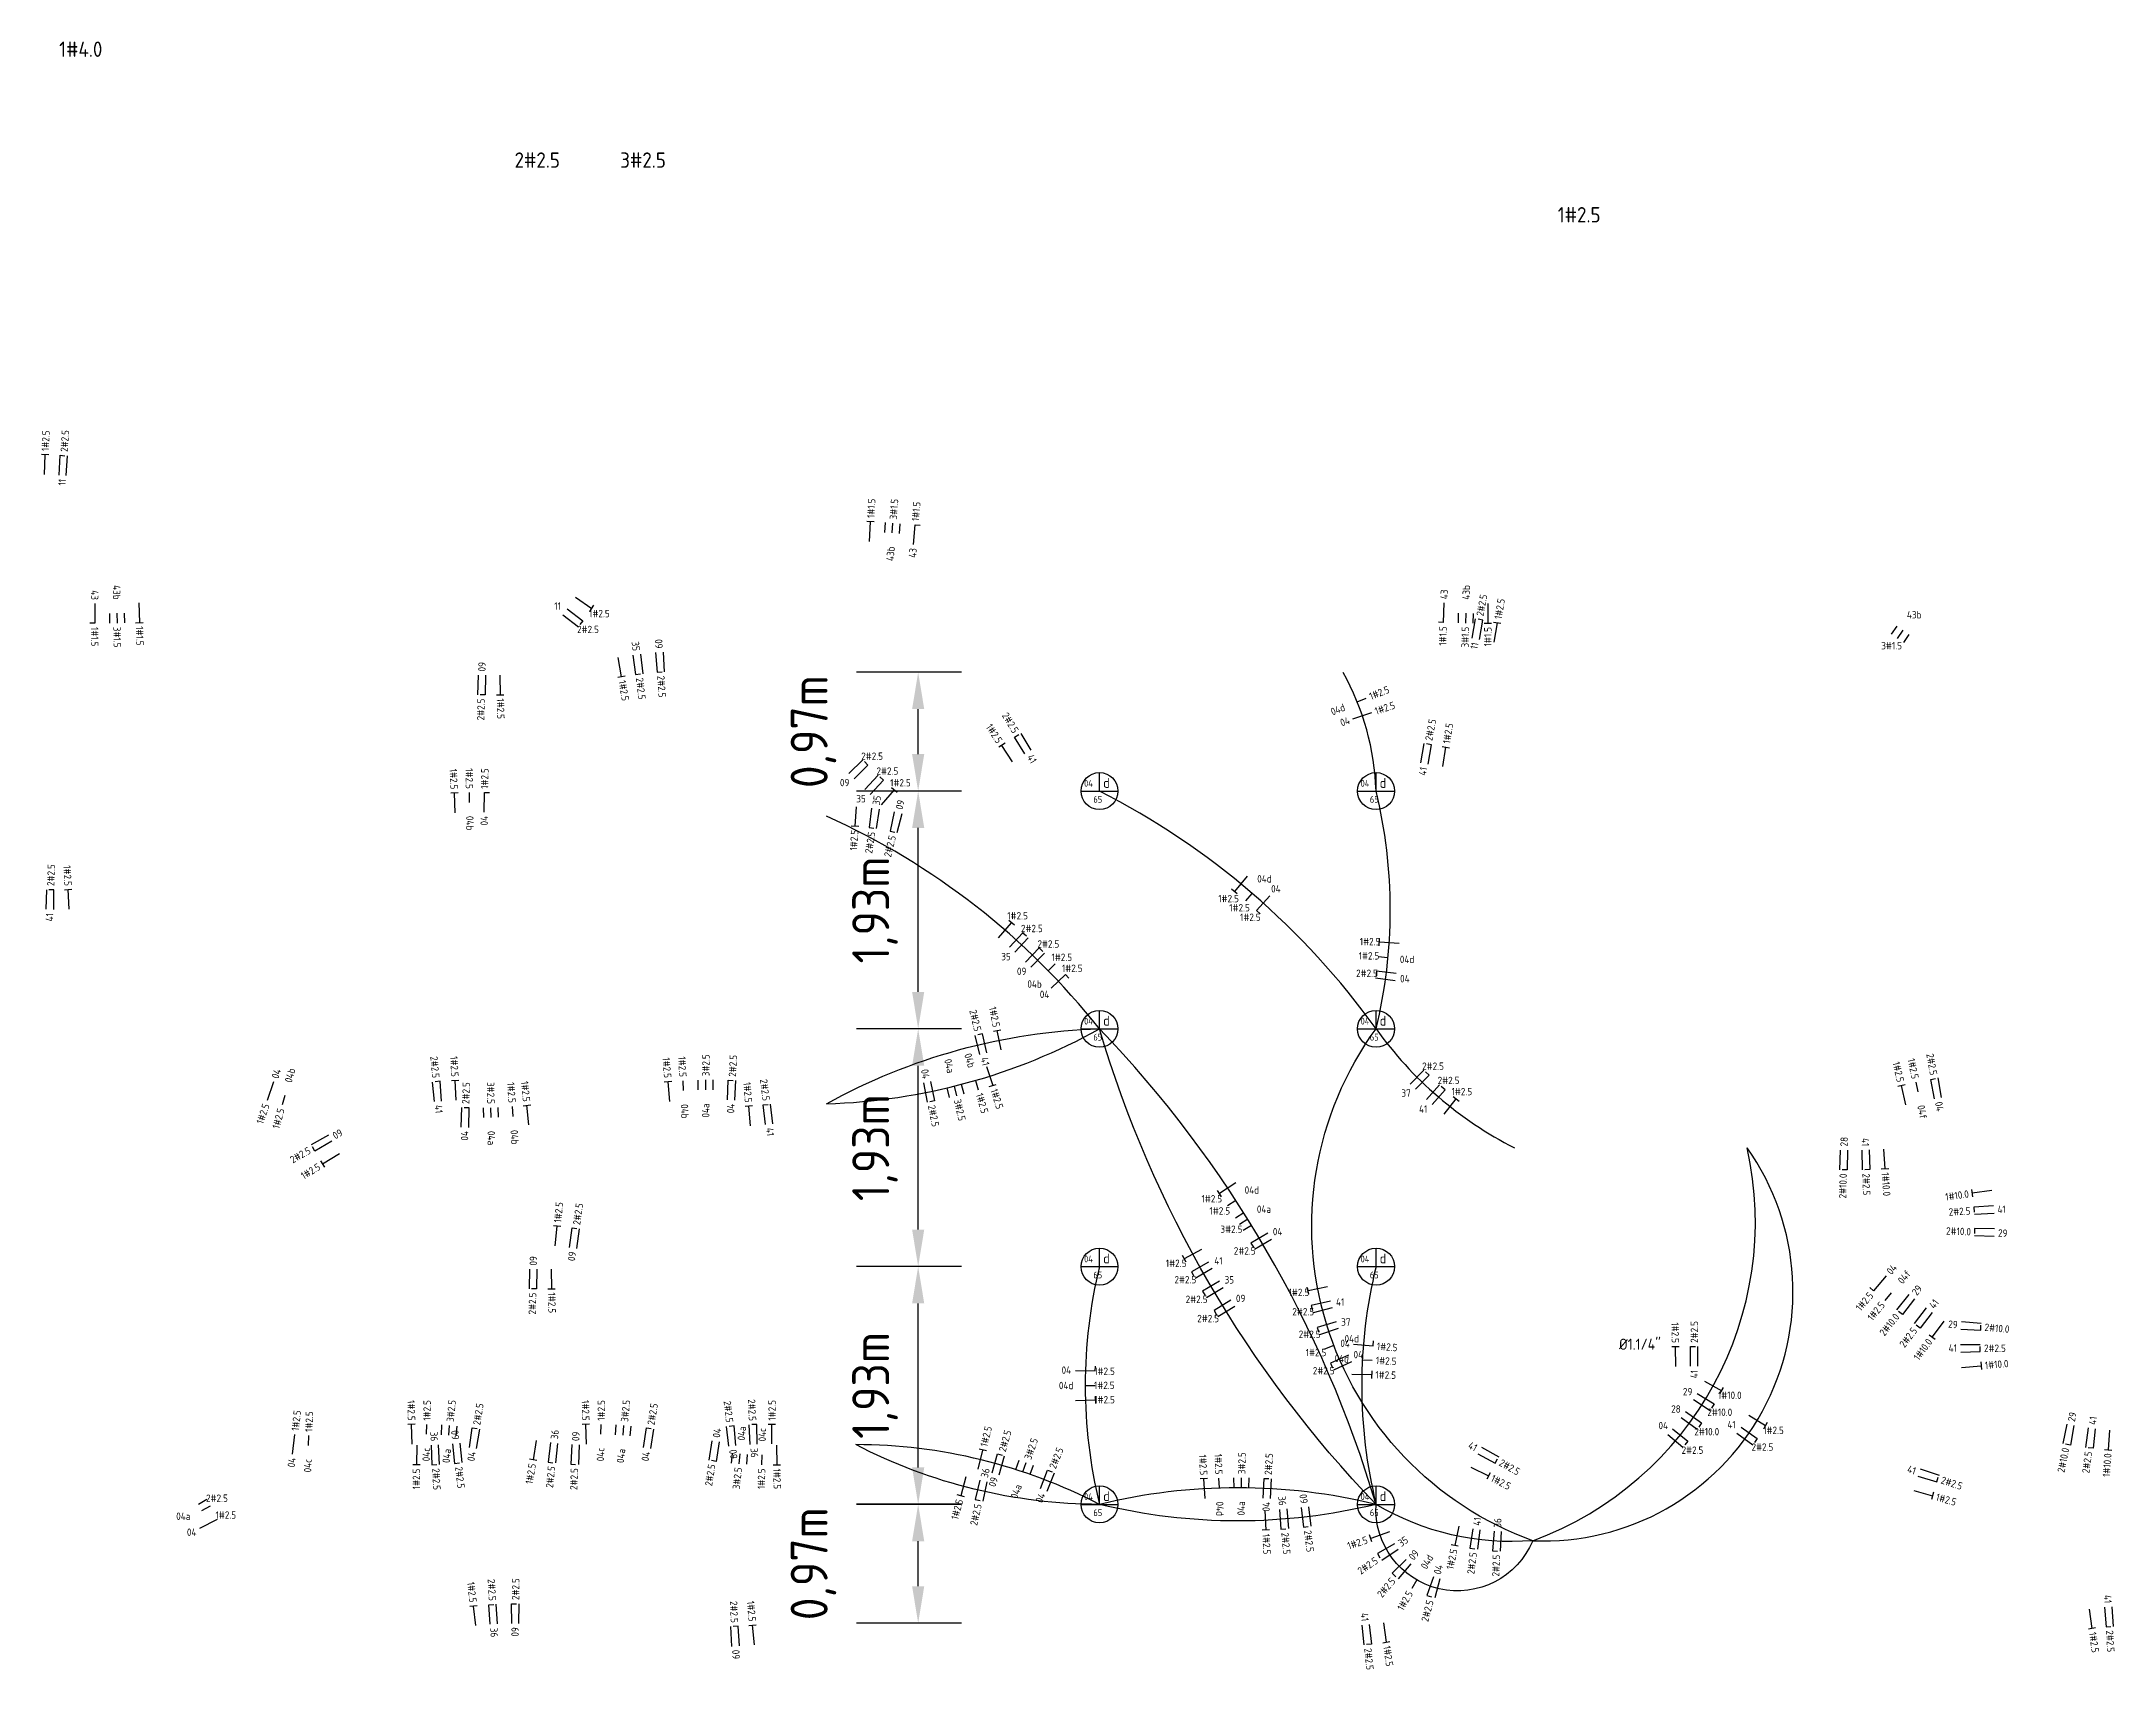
# Model space of a CAD drawing. Header units: metres. Extents: x -45255 to -45148, y 56380 to 56447.
# Drawn here: x -45230.45 to -45213.62, y 56417.55 to 56430.77 of the extents above; entities that cross this region are included whole.
import ezdxf
from ezdxf.enums import TextEntityAlignment as Align

# ---------------------------------------------------------------- set-up
doc = ezdxf.new("R2010")
doc.units = ezdxf.units.M
for name, color, linetype in [('FIAÇÃO_COMERCIAL', 1, 'Continuous'), ('FIAÇÃO_FÁBRICA', 1, 'Continuous'), ('INFR - ELETRODUTO_EMBUTIDO', 4, 'Continuous'), ('LUMINOTÉCNICO', 5, 'Continuous'), ('SUBESTAÇÃO', 7, 'Continuous')]:
    doc.layers.add(name, color=color, linetype=linetype)
doc.styles.get("Standard").update_dxf_attribs({"font": 'ISOCP'})
doc.dimstyles.new('ISO-25', dxfattribs={"dimtxt": 1, "dimasz": 1, "dimexe": 1.25, "dimexo": 0.625, "dimgap": 0.5, "dimtad": 1, "dimlunit": 6, "dimtxsty": 'Standard', "dimcen": 2.5, "dimazin": 3, "dimtfac": 1, "dimtmove": 0, "dimatfit": 0})

msp = doc.modelspace()

# ---------------------------------------------------------------- texts
at = {"layer": 'FIAÇÃO_COMERCIAL'}
for s, rotation, p in [('1#2.5', 87.7991, (-45230.417, 56427.448)), ('2#2.5', 86.3585, (-45230.264, 56427.441)), ('1#1.5', 86.9428, (-45223.715, 56426.904)), ('3#1.5', 85.7964, (-45223.533, 56426.892)), ('1#1.5', 85.2232, (-45223.353, 56426.879)), ('43', 88.1848, (-45219.061, 56426.245)), ('43b', 88.758, (-45218.882, 56426.241)), ('2#2.5', 79.617, (-45218.77, 56426.109)), ('1#2.5', 80.4313, (-45218.623, 56426.084)), ('1#1.5', -89.9045, (-45230.015, 56426.019)), ('3#1.5', -89.3312, (-45229.834, 56426.021)), ('1#1.5', -88.1848, (-45229.652, 56426.025)), ('09', 88.6474, (-45226.872, 56425.658)), ('1#2.5', -80.0868, (-45225.734, 56425.585)), ('2#2.5', -83.245, (-45225.592, 56425.607)), ('2#2.5', -86.2277, (-45225.419, 56425.624)), ('1#2.5', -88.6474, (-45226.722, 56425.439)), ('1#2.5', 21.9256, (-45219.664, 56425.453)), ('1#2.5', 18.6411, (-45219.62, 56425.334)), ('2#2.5', 79.4843, (-45219.186, 56425.097)), ('1#2.5', 81.2469, (-45219.041, 56425.073)), ('41', -59.0332, (-45222.423, 56424.977)), ('1#2.5', 89.2077, (-45226.85, 56424.705)), ('35', 81.1053, (-45223.672, 56424.574)), ('09', 76.2583, (-45223.486, 56424.539)), ('04b', -89.0636, (-45226.97, 56424.485)), ('2#2.5', 88.0438, (-45230.373, 56423.916)), ('3#2.5', 89.6399, (-45225.054, 56422.371)), ('2#2.5', 87.0468, (-45224.839, 56422.367)), ('41', -76.5394, (-45222.794, 56422.524)), ('04', 71.5206, (-45228.553, 56422.355)), ('04b', 74.942, (-45228.445, 56422.322)), ('2#2.5', 88.0552, (-45227.004, 56422.146)), ('3#2.5', -76.6579, (-45223.013, 56422.184)), ('1#2.5', -73.8142, (-45222.834, 56422.232)), ('1#2.5', -72.3923, (-45222.716, 56422.267)), ('41', -84.7419, (-45227.225, 56422.138)), ('04b', -86.9027, (-45225.228, 56422.145)), ('2#2.5', -78.7907, (-45223.222, 56422.136)), ('04f', -78.1667, (-45215.19, 56422.136)), ('04', -79.7015, (-45215.046, 56422.164)), ('09', 29.5445, (-45228.077, 56421.883)), ('04a', -89.3517, (-45226.796, 56421.927)), ('04b', -85.8943, (-45226.61, 56421.935)), ('41', -82.8691, (-45224.536, 56421.953)), ('28', 88.4524, (-45215.814, 56421.801)), ('2#2.5', -88.7323, (-45215.634, 56421.582)), ('1#10.0', -85.917, (-45215.479, 56421.59)), ('1#2.5', 84.438, (-45226.258, 56421.183)), ('2#2.5', 81.8033, (-45226.104, 56421.165)), ('41', 2.9937, (-45214.567, 56421.289)), ('29', -2.1384, (-45214.563, 56421.099)), ('09', 88.693, (-45226.455, 56420.834)), ('04', 49.6987, (-45215.451, 56420.774)), ('04f', 50.5281, (-45215.36, 56420.698)), ('29', 51.3575, (-45215.245, 56420.604)), ('1#2.5', -88.693, (-45226.305, 56420.615)), ('41', 52.6017, (-45215.104, 56420.496)), ('2#2.5', 89.6753, (-45217.029, 56420.206)), ('2#10.0', -4.9895, (-45214.672, 56420.334)), ('1#2.5', -4.5854, (-45219.606, 56420.18)), ('2#2.5', -0.1426, (-45214.677, 56420.163)), ('1#2.5', -2.8923, (-45219.614, 56420.064)), ('1#10.0', 4.9895, (-45214.67, 56420.023)), ('1#2.5', -1.1992, (-45219.618, 56419.947)), ('1#2.5', 83.66, (-45228.388, 56419.492)), ('1#2.5', 88.9399, (-45227.319, 56419.574)), ('3#2.5', 84.3138, (-45227.13, 56419.565)), ('2#2.5', 80.8442, (-45226.915, 56419.54)), ('1#2.5', 88.9399, (-45225.904, 56419.574)), ('3#2.5', 84.3138, (-45225.715, 56419.565)), ('2#2.5', 80.8442, (-45225.5, 56419.54)), ('1#2.5', 89.5181, (-45224.517, 56419.575)), ('1#2.5', 88.2219, (-45228.277, 56419.483)), ('36', 84.121, (-45226.284, 56419.424)), ('04', 80.8442, (-45224.97, 56419.437)), ('04a', 84.3138, (-45224.768, 56419.414)), ('04c', 88.9399, (-45224.597, 56419.406)), ('1#2.5', 76.3715, (-45222.798, 56419.365)), ('2#2.5', 73.9681, (-45222.649, 56419.325)), ('29', 78.4787, (-45213.969, 56419.568)), ('41', 82.2685, (-45213.798, 56419.542)), ('09', 87.5906, (-45226.111, 56419.409)), ('09', -83.5427, (-45224.835, 56419.34)), ('36', -87.0123, (-45224.662, 56419.352)), ('3#2.5', 70.7637, (-45222.442, 56419.262)), ('2#2.5', 68.3604, (-45222.241, 56419.189)), ('2#2.5', -87.0123, (-45227.246, 56419.188)), ('2#2.5', -83.5427, (-45227.06, 56419.201)), ('1#2.5', -88.7471, (-45224.477, 56419.186)), ('36', 77.4396, (-45222.794, 56419.113)), ('3#2.5', 88.9706, (-45220.704, 56419.14)), ('2#2.5', 86.7906, (-45220.489, 56419.134)), ('2#2.5', -29.2685, (-45218.606, 56419.24)), ('1#2.5', -26.7396, (-45218.674, 56419.112)), ('2#2.5', -18.2582, (-45215.023, 56419.095)), ('04d', -88.2439, (-45220.882, 56418.918)), ('1#2.5', -15.6787, (-45215.065, 56418.956)), ('1#2.5', -87.275, (-45220.506, 56418.656)), ('2#2.5', -85.095, (-45220.352, 56418.666)), ('2#2.5', -82.915, (-45220.168, 56418.684)), ('41', 82.972, (-45218.796, 56418.723)), ('36', 87.7976, (-45218.627, 56418.706)), ('35', 34.375, (-45219.425, 56418.572)), ('09', 50.0111, (-45219.331, 56418.455)), ('04d', 60.4352, (-45219.228, 56418.377)), ('04', 75.2026, (-45219.117, 56418.329)), ('2#2.5', 89.1642, (-45226.599, 56418.118)), ('36', -87.0748, (-45226.775, 56417.893)), ('1#2.5', -81.5891, (-45213.796, 56417.857)), ('2#2.5', -86.7212, (-45213.657, 56417.872)), ('09', -87.4522, (-45224.811, 56417.714)), ('2#2.5', -84.3854, (-45219.679, 56417.727)), ('1#2.5', -81.8589, (-45219.525, 56417.746))]:
    msp.add_text(s, height=0.06, rotation=rotation, dxfattribs=at).set_placement(p, align=Align.MIDDLE_LEFT)
for s, rotation, p in [('11', 86.3585, (-45230.278, 56427.221)), ('43b', 85.7964, (-45223.55, 56426.673)), ('43', 85.2232, (-45223.371, 56426.66)), ('43', -89.9045, (-45230.015, 56426.239)), ('43b', -89.3312, (-45229.836, 56426.241)), ('35', -83.245, (-45225.618, 56425.825)), ('09', -86.2277, (-45225.433, 56425.844)), ('1#1.5', 88.1848, (-45219.068, 56426.025)), ('3#1.5', 88.758, (-45218.887, 56426.021)), ('11', 79.617, (-45218.809, 56425.893)), ('1#1.5', 89.9045, (-45218.705, 56426.019)), ('2#2.5', 88.6474, (-45226.878, 56425.438)), ('04d', 21.9256, (-45219.868, 56425.371)), ('1#2.5', -56.9181, (-45222.667, 56425.083)), ('2#2.5', -59.0332, (-45222.536, 56425.165)), ('04', 18.6411, (-45219.828, 56425.264)), ('41', 79.4843, (-45219.226, 56424.881)), ('1#2.5', -87.3349, (-45227.097, 56424.701)), ('1#2.5', -89.0636, (-45226.973, 56424.705)), ('04', 89.2077, (-45226.853, 56424.485)), ('1#2.5', 86.2373, (-45223.845, 56424.371)), ('2#2.5', 81.1053, (-45223.706, 56424.356)), ('2#2.5', 76.2583, (-45223.538, 56424.325)), ('1#2.5', -87.264, (-45230.232, 56423.917)), ('41', 88.0438, (-45230.381, 56423.696)), ('2#2.5', -76.5394, (-45222.845, 56422.738)), ('1#2.5', -78.6722, (-45222.694, 56422.771)), ('2#2.5', -84.7419, (-45227.245, 56422.357)), ('1#2.5', -87.3349, (-45227.091, 56422.367)), ('1#2.5', -85.174, (-45225.363, 56422.357)), ('1#2.5', -86.9027, (-45225.24, 56422.365)), ('04b', -73.8142, (-45222.895, 56422.443)), ('1#2.5', -78.1667, (-45215.235, 56422.351)), ('2#2.5', -79.7015, (-45215.085, 56422.381)), ('04', -78.7907, (-45223.264, 56422.352)), ('04a', -76.6579, (-45223.064, 56422.398)), ('1#2.5', -77.1435, (-45215.354, 56422.325)), ('3#2.5', -89.3517, (-45226.799, 56422.146)), ('1#2.5', -85.8943, (-45226.626, 56422.155)), ('1#2.5', -84.1656, (-45226.509, 56422.165)), ('1#2.5', -85.4622, (-45224.707, 56422.157)), ('2#2.5', -82.8691, (-45224.563, 56422.172)), ('1#2.5', 71.5206, (-45228.623, 56422.146)), ('1#2.5', 74.942, (-45228.502, 56422.109)), ('04a', 89.6399, (-45225.055, 56422.151)), ('04', 87.0468, (-45224.85, 56422.148)), ('04', 88.0552, (-45227.011, 56421.926)), ('41', -88.7323, (-45215.639, 56421.802)), ('2#2.5', 29.5445, (-45228.269, 56421.775)), ('1#2.5', 31.3492, (-45228.191, 56421.643)), ('2#10.0', 88.4524, (-45215.82, 56421.581)), ('1#10.0', 8.1258, (-45214.801, 56421.417)), ('2#2.5', 2.9937, (-45214.787, 56421.278)), ('2#10.0', -2.1384, (-45214.783, 56421.108)), ('09', 81.8033, (-45226.136, 56420.947)), ('2#2.5', 88.693, (-45226.46, 56420.614)), ('1#2.5', 49.6987, (-45215.593, 56420.606)), ('1#2.5', 50.5281, (-45215.5, 56420.528)), ('1#2.5', -88.9251, (-45217.182, 56420.205)), ('2#10.0', 51.3575, (-45215.382, 56420.433)), ('2#2.5', 52.6017, (-45215.238, 56420.321)), ('29', -4.9895, (-45214.891, 56420.353)), ('04', -4.5854, (-45219.825, 56420.198)), ('1#10.0', 53.8458, (-45215.116, 56420.23)), ('41', -0.1426, (-45214.897, 56420.164)), ('04d', -2.8923, (-45219.833, 56420.075)), ('41', 89.6753, (-45217.03, 56419.986)), ('1#2.5', -88.7471, (-45227.443, 56419.574)), ('1#2.5', -88.7471, (-45226.028, 56419.574)), ('2#2.5', -83.5427, (-45224.86, 56419.559)), ('2#2.5', -87.0123, (-45224.674, 56419.572)), ('09', -83.5427, (-45227.085, 56419.42)), ('04c', 88.9399, (-45227.323, 56419.354)), ('36', -87.0123, (-45227.258, 56419.408)), ('04a', 84.3138, (-45227.152, 56419.346)), ('04', 80.8442, (-45226.95, 56419.323)), ('04c', 88.9399, (-45225.908, 56419.354)), ('04a', 84.3138, (-45225.737, 56419.346)), ('04', 80.8442, (-45225.535, 56419.323)), ('41', -29.2685, (-45218.798, 56419.348)), ('2#10.0', 78.4787, (-45214.013, 56419.353)), ('2#2.5', 82.2685, (-45213.828, 56419.324)), ('04', 83.66, (-45228.412, 56419.273)), ('04c', 88.2219, (-45228.284, 56419.264)), ('1#2.5', 89.5181, (-45227.403, 56419.185)), ('1#2.5', 80.6514, (-45226.462, 56419.226)), ('2#2.5', 84.121, (-45226.306, 56419.205)), ('2#2.5', 87.5906, (-45226.12, 56419.189)), ('2#2.5', 80.8442, (-45225.005, 56419.22)), ('3#2.5', 84.3138, (-45224.79, 56419.195)), ('1#2.5', 88.9399, (-45224.601, 56419.186)), ('1#2.5', -86.7906, (-45221.012, 56419.132)), ('1#2.5', -88.2439, (-45220.889, 56419.138)), ('41', -18.2582, (-45215.232, 56419.164)), ('1#10.0', 86.0584, (-45213.671, 56419.309)), ('09', 73.9681, (-45222.71, 56419.114)), ('04a', 70.7637, (-45222.515, 56419.054)), ('1#2.5', 75.0363, (-45222.992, 56418.935)), ('2#2.5', 77.4396, (-45222.842, 56418.898)), ('04', 68.3604, (-45222.322, 56418.984)), ('04a', 88.9706, (-45220.707, 56418.92)), ('04', 86.7906, (-45220.502, 56418.914)), ('36', -85.095, (-45220.371, 56418.885)), ('09', -82.915, (-45220.196, 56418.902)), ('1#2.5', 18.7389, (-45219.684, 56418.609)), ('1#2.5', 78.1464, (-45218.98, 56418.532)), ('2#2.5', 82.972, (-45218.823, 56418.505)), ('2#2.5', 87.7976, (-45218.635, 56418.486)), ('2#2.5', 34.375, (-45219.607, 56418.447)), ('1#2.5', -83.3139, (-45226.943, 56418.099)), ('2#2.5', -87.0748, (-45226.786, 56418.112)), ('2#2.5', 50.0111, (-45219.473, 56418.287)), ('1#2.5', 60.4352, (-45219.336, 56418.186)), ('41', -86.7212, (-45213.67, 56418.092)), ('2#2.5', -87.4522, (-45224.821, 56417.933)), ('1#2.5', -84.8315, (-45224.676, 56417.944)), ('41', -84.3854, (-45219.701, 56417.946)), ('2#2.5', 75.2026, (-45219.173, 56418.116)), ('09', 89.1642, (-45226.602, 56417.898))]:
    msp.add_text(s, height=0.06, rotation=rotation, dxfattribs=at).set_placement(p, align=Align.MIDDLE_RIGHT)
for s, p in [('11', (-45226.257, 56426.189)), ('1#2.5', (-45225.918, 56426.128)), ('43b', (-45215.244, 56426.118)), ('2#2.5', (-45226.011, 56425.999)), ('3#1.5', (-45215.427, 56425.867)), ('2#2.5', (-45223.704, 56424.97)), ('2#2.5', (-45223.58, 56424.849)), ('09', (-45223.927, 56424.756)), ('1#2.5', (-45223.474, 56424.754)), ('35', (-45223.794, 56424.625)), ('04d', (-45220.519, 56423.974)), ('04', (-45220.426, 56423.893)), ('1#2.5', (-45222.523, 56423.674)), ('1#2.5', (-45220.81, 56423.814)), ('1#2.5', (-45220.721, 56423.739)), ('2#2.5', (-45222.407, 56423.571)), ('1#2.5', (-45220.633, 56423.662)), ('35', (-45222.617, 56423.343)), ('2#2.5', (-45222.273, 56423.445)), ('1#2.5', (-45222.164, 56423.337)), ('1#2.5', (-45219.67, 56423.349)), ('1#2.5', (-45219.661, 56423.464)), ('09', (-45222.49, 56423.223)), ('1#2.5', (-45222.079, 56423.248)), ('2#2.5', (-45219.686, 56423.207)), ('04d', (-45219.361, 56423.32)), ('04', (-45219.379, 56423.164)), ('04b', (-45222.385, 56423.12)), ('04', (-45222.304, 56423.036)), ('2#2.5', (-45219.15, 56422.453)), ('2#2.5', (-45219.024, 56422.337)), ('37', (-45219.369, 56422.234)), ('1#2.5', (-45218.916, 56422.247)), ('41', (-45219.23, 56422.105)), ('1#2.5', (-45220.946, 56421.376)), ('04d', (-45220.621, 56421.447)), ('1#2.5', (-45220.881, 56421.278)), ('04a', (-45220.523, 56421.292)), ('3#2.5', (-45220.787, 56421.129)), ('04', (-45220.412, 56421.11)), ('1#2.5', (-45221.236, 56420.852)), ('41', (-45220.892, 56420.872)), ('2#2.5', (-45220.679, 56420.953)), ('2#2.5', (-45221.161, 56420.719)), ('35', (-45220.804, 56420.718)), ('2#2.5', (-45221.07, 56420.56)), ('09', (-45220.712, 56420.567)), ('1#2.5', (-45220.239, 56420.616)), ('41', (-45219.904, 56420.538)), ('2#2.5', (-45220.976, 56420.404)), ('2#2.5', (-45220.204, 56420.459)), ('37', (-45219.858, 56420.375)), ('2#2.5', (-45220.152, 56420.276)), ('04d', (-45219.81, 56420.24)), ('04', (-45222.127, 56419.985)), ('1#2.5', (-45221.817, 56419.976)), ('1#2.5', (-45220.1, 56420.128)), ('2#2.5', (-45220.038, 56419.98)), ('04', (-45219.757, 56420.111)), ('04d', (-45222.129, 56419.86)), ('1#2.5', (-45221.819, 56419.861)), ('29', (-45217.083, 56419.81)), ('1#2.5', (-45221.817, 56419.745)), ('28', (-45217.178, 56419.669)), ('2#10.0', (-45216.822, 56419.643)), ('1#10.0', (-45216.741, 56419.781)), ('04', (-45217.281, 56419.535)), ('2#10.0', (-45216.928, 56419.485)), ('41', (-45216.726, 56419.543)), ('1#2.5', (-45216.386, 56419.496)), ('2#2.5', (-45217.044, 56419.335)), ('2#2.5', (-45216.476, 56419.36)), ('04a', (-45229.296, 56418.798)), ('2#2.5', (-45229.023, 56418.945)), ('1#2.5', (-45228.951, 56418.808)), ('04', (-45229.228, 56418.669))]:
    msp.add_text(s, height=0.06, dxfattribs=at).set_placement(p, align=Align.MIDDLE_CENTER)
at = {"layer": 'FIAÇÃO_FÁBRICA'}
for s, p in [('1#4.0', (-45230.304, 56430.648)), ('2#2.5', (-45226.607, 56429.748)), ('3#2.5', (-45225.749, 56429.748)), ('1#2.5', (-45218.138, 56429.304))]:
    msp.add_text(s, height=0.1248, dxfattribs=at).set_placement(p)
at = {"layer": 'INFR - ELETRODUTO_EMBUTIDO'}
msp.add_text('Ø1.1/4"', height=0.09, dxfattribs=at).set_placement((-45217.47, 56420.195), align=Align.MIDDLE_CENTER)
at = {"layer": 'LUMINOTÉCNICO'}
for s, height, p in [('04', 0.055, (-45221.983, 56424.722)), ('d', 0.08, (-45221.828, 56424.713)), ('04', 0.055, (-45219.738, 56424.722)), ('d', 0.08, (-45219.583, 56424.713)), ('65', 0.055, (-45221.908, 56424.592)), ('65', 0.055, (-45219.663, 56424.592)), ('d', 0.08, (-45221.828, 56422.782)), ('d', 0.08, (-45219.583, 56422.782)), ('04', 0.055, (-45221.983, 56422.791)), ('65', 0.055, (-45221.908, 56422.661)), ('04', 0.055, (-45219.738, 56422.791)), ('65', 0.055, (-45219.663, 56422.661)), ('04', 0.055, (-45221.983, 56420.86)), ('d', 0.08, (-45221.828, 56420.851)), ('04', 0.055, (-45219.738, 56420.86)), ('d', 0.08, (-45219.583, 56420.851)), ('65', 0.055, (-45221.908, 56420.73)), ('65', 0.055, (-45219.663, 56420.73)), ('04', 0.055, (-45221.983, 56418.93)), ('d', 0.08, (-45221.828, 56418.921)), ('04', 0.055, (-45219.738, 56418.93)), ('d', 0.08, (-45219.583, 56418.921)), ('65', 0.055, (-45221.908, 56418.8)), ('65', 0.055, (-45219.663, 56418.8))]:
    msp.add_text(s, height=height, dxfattribs=at).set_placement(p)

# ---------------------------------------------------------------- dimensions: what is measured, and where the dimension line sits
at = {"layer": 'SUBESTAÇÃO'}
for base, p1, p2 in [((-45223.33, 56424.6868), (-45222.978, 56424.6868), (-45222.978, 56425.652)), ((-45223.33, 56422.756), (-45222.978, 56422.756), (-45222.978, 56424.687)), ((-45223.33, 56420.826), (-45222.978, 56420.826), (-45222.978, 56422.756)), ((-45223.33, 56418.895), (-45222.978, 56418.895), (-45222.978, 56420.826)), ((-45223.33, 56417.93), (-45222.978, 56417.93), (-45222.978, 56418.8953))]:
    msp.add_linear_dim(base=base, p1=p1, p2=p2, angle=90, dimstyle='ISO-25', override={"dimtxt": 0.3, "dimasz": 0.3, "dimexe": 0.5, "dimexo": 0, "dimgap": 0.2, "dimdec": 2, "dimdsep": 44, "dimpost": '<>m', "dimtfac": 0.3, "dimtofl": 0}, dxfattribs=at).render()

# ---------------------------------------------------------------- linework, layer by layer
at = {"layer": 'FIAÇÃO_COMERCIAL'}
for p, q in [((-45230.388, 56427.417), (-45230.448, 56427.419)), ((-45230.424, 56427.258), (-45230.418, 56427.418)), ((-45230.305, 56427.253), (-45230.296, 56427.413)), ((-45230.296, 56427.413), (-45230.257, 56427.41)), ((-45230.246, 56427.249), (-45230.236, 56427.409)), ((-45223.687, 56426.872), (-45223.747, 56426.875)), ((-45223.725, 56426.714), (-45223.717, 56426.874)), ((-45223.601, 56426.787), (-45223.596, 56426.867)), ((-45223.541, 56426.783), (-45223.536, 56426.863)), ((-45223.482, 56426.779), (-45223.476, 56426.858)), ((-45223.369, 56426.69), (-45223.355, 56426.849)), ((-45223.355, 56426.849), (-45223.315, 56426.846)), ((-45226.112, 56426.261), (-45225.98, 56426.17)), ((-45230.015, 56426.209), (-45230.015, 56426.049)), ((-45229.895, 56426.13), (-45229.894, 56426.05)), ((-45229.835, 56426.131), (-45229.834, 56426.051)), ((-45229.775, 56426.132), (-45229.773, 56426.052)), ((-45229.683, 56426.054), (-45229.623, 56426.056)), ((-45229.658, 56426.215), (-45229.653, 56426.055)), ((-45226.215, 56426.119), (-45226.089, 56426.021)), ((-45226.18, 56426.166), (-45226.052, 56426.07)), ((-45226.052, 56426.07), (-45226.076, 56426.038)), ((-45225.997, 56426.146), (-45225.963, 56426.195)), ((-45219.067, 56426.055), (-45219.107, 56426.057)), ((-45219.062, 56426.215), (-45219.067, 56426.055)), ((-45218.945, 56426.132), (-45218.947, 56426.052)), ((-45218.885, 56426.131), (-45218.886, 56426.051)), ((-45218.833, 56425.928), (-45218.805, 56426.085)), ((-45218.825, 56426.13), (-45218.826, 56426.05)), ((-45218.746, 56426.075), (-45218.785, 56426.082)), ((-45218.774, 56425.917), (-45218.746, 56426.075)), ((-45218.705, 56426.209), (-45218.705, 56426.049)), ((-45218.658, 56426.059), (-45218.599, 56426.049)), ((-45218.655, 56425.897), (-45218.628, 56426.054)), ((-45230.015, 56426.049), (-45230.055, 56426.049)), ((-45218.735, 56426.049), (-45218.675, 56426.049)), ((-45215.385, 56426.027), (-45215.432, 56425.962)), ((-45215.336, 56425.992), (-45215.381, 56425.926)), ((-45215.286, 56425.959), (-45215.33, 56425.892)), ((-45225.767, 56425.772), (-45225.74, 56425.615)), ((-45225.646, 56425.791), (-45225.624, 56425.633)), ((-45225.585, 56425.799), (-45225.566, 56425.64)), ((-45225.463, 56425.811), (-45225.449, 56425.652)), ((-45225.401, 56425.816), (-45225.391, 56425.656)), ((-45226.903, 56425.628), (-45226.907, 56425.469)), ((-45226.844, 56425.628), (-45226.846, 56425.468)), ((-45226.727, 56425.628), (-45226.723, 56425.469)), ((-45225.71, 56425.62), (-45225.769, 56425.609)), ((-45225.624, 56425.633), (-45225.584, 56425.638)), ((-45225.449, 56425.652), (-45225.409, 56425.655)), ((-45226.846, 56425.468), (-45226.886, 56425.468)), ((-45226.753, 56425.468), (-45226.693, 56425.469)), ((-45219.766, 56425.412), (-45219.692, 56425.442)), ((-45219.8, 56425.274), (-45219.648, 56425.325)), ((-45222.625, 56425.075), (-45222.675, 56425.042)), ((-45222.563, 56424.924), (-45222.65, 56425.058)), ((-45222.547, 56425.124), (-45222.513, 56425.145)), ((-45222.463, 56424.988), (-45222.547, 56425.124)), ((-45222.413, 56425.018), (-45222.495, 56425.155)), ((-45219.25, 56424.916), (-45219.221, 56425.073)), ((-45219.163, 56425.062), (-45219.202, 56425.069)), ((-45219.19, 56424.905), (-45219.163, 56425.062)), ((-45219.076, 56425.048), (-45219.016, 56425.039)), ((-45219.07, 56424.885), (-45219.046, 56425.043)), ((-45223.894, 56424.829), (-45223.779, 56424.94)), ((-45223.851, 56424.785), (-45223.738, 56424.898)), ((-45223.738, 56424.898), (-45223.766, 56424.926)), ((-45223.764, 56424.7), (-45223.654, 56424.816)), ((-45223.719, 56424.658), (-45223.611, 56424.775)), ((-45223.611, 56424.775), (-45223.64, 56424.803)), ((-45223.546, 56424.717), (-45223.5, 56424.677)), ((-45227.065, 56424.672), (-45227.125, 56424.669)), ((-45227.088, 56424.511), (-45227.095, 56424.671)), ((-45226.972, 56424.595), (-45226.973, 56424.675)), ((-45226.853, 56424.515), (-45226.85, 56424.675)), ((-45226.85, 56424.675), (-45226.81, 56424.674)), ((-45223.833, 56424.56), (-45223.843, 56424.401)), ((-45223.708, 56424.548), (-45223.728, 56424.39)), ((-45223.647, 56424.54), (-45223.671, 56424.382)), ((-45223.628, 56424.576), (-45223.523, 56424.697)), ((-45223.813, 56424.399), (-45223.873, 56424.403)), ((-45223.728, 56424.39), (-45223.689, 56424.385)), ((-45223.524, 56424.517), (-45223.558, 56424.361)), ((-45223.464, 56424.503), (-45223.502, 56424.348)), ((-45223.558, 56424.361), (-45223.519, 56424.352)), ((-45230.41, 56423.727), (-45230.404, 56423.886)), ((-45230.347, 56423.885), (-45230.387, 56423.885)), ((-45230.348, 56423.725), (-45230.347, 56423.885)), ((-45230.261, 56423.886), (-45230.201, 56423.889)), ((-45230.223, 56423.728), (-45230.231, 56423.887)), ((-45220.739, 56423.853), (-45220.786, 56423.891)), ((-45220.66, 56423.995), (-45220.762, 56423.872)), ((-45220.62, 56423.856), (-45220.672, 56423.796)), ((-45220.476, 56423.837), (-45220.583, 56423.717)), ((-45220.583, 56423.717), (-45220.553, 56423.691)), ((-45222.677, 56423.496), (-45222.572, 56423.617)), ((-45222.549, 56423.598), (-45222.595, 56423.637)), ((-45222.588, 56423.418), (-45222.481, 56423.537)), ((-45222.481, 56423.537), (-45222.451, 56423.51)), ((-45222.544, 56423.378), (-45222.436, 56423.496)), ((-45222.458, 56423.297), (-45222.347, 56423.413)), ((-45222.416, 56423.256), (-45222.304, 56423.37)), ((-45222.347, 56423.413), (-45222.318, 56423.385)), ((-45219.588, 56423.429), (-45219.584, 56423.489)), ((-45219.426, 56423.449), (-45219.586, 56423.459)), ((-45222.275, 56423.228), (-45222.218, 56423.284)), ((-45222.25, 56423.087), (-45222.133, 56423.197)), ((-45222.133, 56423.197), (-45222.106, 56423.168)), ((-45219.608, 56423.225), (-45219.613, 56423.185)), ((-45219.449, 56423.205), (-45219.608, 56423.225)), ((-45219.516, 56423.334), (-45219.595, 56423.342)), ((-45219.457, 56423.145), (-45219.616, 56423.167)), ((-45222.83, 56422.547), (-45222.867, 56422.702)), ((-45222.808, 56422.716), (-45222.847, 56422.707)), ((-45222.772, 56422.56), (-45222.808, 56422.716)), ((-45222.718, 56422.736), (-45222.659, 56422.748)), ((-45222.657, 56422.585), (-45222.688, 56422.742)), ((-45222.774, 56422.449), (-45222.725, 56422.296)), ((-45219.337, 56422.308), (-45219.224, 56422.421)), ((-45219.293, 56422.265), (-45219.182, 56422.38)), ((-45219.182, 56422.38), (-45219.211, 56422.408)), ((-45215.11, 56422.346), (-45215.07, 56422.353)), ((-45215.021, 56422.199), (-45215.05, 56422.357)), ((-45228.563, 56422.326), (-45228.614, 56422.174)), ((-45228.473, 56422.216), (-45228.494, 56422.138)), ((-45227.258, 56422.165), (-45227.272, 56422.324)), ((-45227.211, 56422.33), (-45227.251, 56422.326)), ((-45227.199, 56422.17), (-45227.211, 56422.33)), ((-45227.119, 56422.336), (-45227.059, 56422.338)), ((-45227.082, 56422.177), (-45227.089, 56422.337)), ((-45225.331, 56422.329), (-45225.391, 56422.324)), ((-45225.347, 56422.167), (-45225.361, 56422.327)), ((-45225.234, 56422.255), (-45225.239, 56422.335)), ((-45225.115, 56422.26), (-45225.116, 56422.34)), ((-45225.055, 56422.261), (-45225.055, 56422.341)), ((-45224.995, 56422.261), (-45224.994, 56422.341)), ((-45224.877, 56422.179), (-45224.872, 56422.339)), ((-45224.872, 56422.339), (-45224.832, 56422.337)), ((-45224.819, 56422.176), (-45224.811, 56422.336)), ((-45223.288, 56422.317), (-45223.257, 56422.16)), ((-45223.23, 56422.329), (-45223.197, 56422.172)), ((-45223.096, 56422.276), (-45223.078, 56422.199)), ((-45223.038, 56422.291), (-45223.019, 56422.213)), ((-45222.98, 56422.306), (-45222.96, 56422.228)), ((-45222.864, 56422.337), (-45222.842, 56422.261)), ((-45222.754, 56422.287), (-45222.697, 56422.305)), ((-45219.203, 56422.181), (-45219.097, 56422.301)), ((-45219.156, 56422.141), (-45219.052, 56422.262)), ((-45219.052, 56422.262), (-45219.083, 56422.288)), ((-45219.061, 56422.062), (-45218.962, 56422.188)), ((-45218.986, 56422.207), (-45218.939, 56422.169)), ((-45215.318, 56422.302), (-45215.377, 56422.289)), ((-45215.312, 56422.14), (-45215.347, 56422.296)), ((-45215.212, 56422.244), (-45215.229, 56422.322)), ((-45215.08, 56422.189), (-45215.11, 56422.346)), ((-45227.04, 56421.957), (-45227.035, 56422.117)), ((-45226.976, 56422.115), (-45227.016, 56422.116)), ((-45226.979, 56421.955), (-45226.976, 56422.115)), ((-45226.857, 56422.035), (-45226.858, 56422.115)), ((-45226.797, 56422.036), (-45226.8, 56422.116)), ((-45226.737, 56422.038), (-45226.741, 56422.118)), ((-45226.618, 56422.045), (-45226.623, 56422.125)), ((-45226.536, 56422.132), (-45226.476, 56422.138)), ((-45226.49, 56421.976), (-45226.506, 56422.135)), ((-45224.675, 56422.13), (-45224.735, 56422.125)), ((-45224.692, 56421.968), (-45224.705, 56422.127)), ((-45224.588, 56422.138), (-45224.548, 56422.143)), ((-45224.57, 56421.979), (-45224.588, 56422.138)), ((-45224.51, 56421.986), (-45224.529, 56422.145)), ((-45223.197, 56422.172), (-45223.236, 56422.164)), ((-45228.118, 56421.894), (-45228.258, 56421.815)), ((-45228.089, 56421.843), (-45228.227, 56421.763)), ((-45228.227, 56421.763), (-45228.247, 56421.797)), ((-45228.181, 56421.684), (-45228.15, 56421.633)), ((-45228.028, 56421.741), (-45228.165, 56421.658)), ((-45215.844, 56421.772), (-45215.849, 56421.612)), ((-45215.786, 56421.771), (-45215.788, 56421.611)), ((-45215.668, 56421.771), (-45215.665, 56421.612)), ((-45215.61, 56421.773), (-45215.604, 56421.613)), ((-45215.493, 56421.78), (-45215.481, 56421.62)), ((-45220.751, 56421.507), (-45220.884, 56421.418)), ((-45215.788, 56421.611), (-45215.828, 56421.611)), ((-45215.604, 56421.613), (-45215.644, 56421.612)), ((-45215.511, 56421.618), (-45215.451, 56421.622)), ((-45220.867, 56421.393), (-45220.9, 56421.443)), ((-45220.751, 56421.362), (-45220.818, 56421.319)), ((-45214.767, 56421.391), (-45214.776, 56421.451)), ((-45214.613, 56421.444), (-45214.772, 56421.421)), ((-45220.686, 56421.261), (-45220.754, 56421.219)), ((-45220.655, 56421.211), (-45220.722, 56421.168)), ((-45214.6, 56421.32), (-45214.759, 56421.307)), ((-45214.759, 56421.307), (-45214.756, 56421.267)), ((-45214.595, 56421.258), (-45214.755, 56421.249)), ((-45226.232, 56421.15), (-45226.291, 56421.156)), ((-45226.277, 56420.994), (-45226.261, 56421.153)), ((-45226.16, 56420.981), (-45226.14, 56421.139)), ((-45226.14, 56421.139), (-45226.1, 56421.134)), ((-45226.102, 56420.973), (-45226.079, 56421.131)), ((-45220.623, 56421.16), (-45220.691, 56421.118)), ((-45220.492, 56421.098), (-45220.629, 56421.016)), ((-45220.629, 56421.016), (-45220.609, 56420.982)), ((-45220.461, 56421.046), (-45220.599, 56420.965)), ((-45214.594, 56421.07), (-45214.754, 56421.076)), ((-45214.593, 56421.133), (-45214.753, 56421.134)), ((-45214.753, 56421.134), (-45214.753, 56421.094)), ((-45221.155, 56420.862), (-45221.184, 56420.915)), ((-45221.029, 56420.965), (-45221.17, 56420.888)), ((-45220.972, 56420.861), (-45221.111, 56420.782)), ((-45226.486, 56420.805), (-45226.489, 56420.645)), ((-45226.427, 56420.804), (-45226.428, 56420.644)), ((-45226.309, 56420.805), (-45226.306, 56420.645)), ((-45221.111, 56420.782), (-45221.092, 56420.747)), ((-45220.943, 56420.809), (-45221.082, 56420.73)), ((-45220.883, 56420.706), (-45221.021, 56420.625)), ((-45215.47, 56420.751), (-45215.574, 56420.629)), ((-45226.428, 56420.644), (-45226.468, 56420.644)), ((-45226.336, 56420.644), (-45226.276, 56420.646)), ((-45221.021, 56420.625), (-45221.001, 56420.59)), ((-45220.853, 56420.654), (-45220.99, 56420.573)), ((-45220.791, 56420.552), (-45220.928, 56420.469)), ((-45220.76, 56420.502), (-45220.896, 56420.418)), ((-45220.159, 56420.601), (-45220.171, 56420.659)), ((-45220.008, 56420.66), (-45220.165, 56420.63)), ((-45219.983, 56420.546), (-45220.139, 56420.509)), ((-45220.139, 56420.509), (-45220.13, 56420.47)), ((-45215.574, 56420.629), (-45215.604, 56420.655)), ((-45215.43, 56420.613), (-45215.481, 56420.551)), ((-45215.287, 56420.6), (-45215.387, 56420.475)), ((-45215.24, 56420.563), (-45215.339, 56420.437)), ((-45220.928, 56420.469), (-45220.907, 56420.435)), ((-45219.969, 56420.49), (-45220.124, 56420.449)), ((-45219.937, 56420.378), (-45220.09, 56420.33)), ((-45220.09, 56420.33), (-45220.078, 56420.292)), ((-45215.339, 56420.437), (-45215.371, 56420.462)), ((-45215.146, 56420.49), (-45215.244, 56420.363)), ((-45215.195, 56420.326), (-45215.227, 56420.35)), ((-45215.099, 56420.454), (-45215.195, 56420.326)), ((-45215.004, 56420.383), (-45215.098, 56420.254)), ((-45214.859, 56420.38), (-45214.7, 56420.366)), ((-45214.704, 56420.309), (-45214.702, 56420.349)), ((-45219.92, 56420.322), (-45220.071, 56420.272)), ((-45219.955, 56420.184), (-45220.03, 56420.155)), ((-45219.795, 56420.195), (-45219.636, 56420.183)), ((-45219.636, 56420.183), (-45219.633, 56420.222)), ((-45217.151, 56420.175), (-45217.211, 56420.174)), ((-45217.178, 56420.015), (-45217.181, 56420.175)), ((-45217.059, 56420.016), (-45217.06, 56420.176)), ((-45217.06, 56420.176), (-45217.02, 56420.176)), ((-45217, 56420.016), (-45216.999, 56420.176)), ((-45215.122, 56420.272), (-45215.074, 56420.236)), ((-45214.867, 56420.194), (-45214.707, 56420.193)), ((-45214.864, 56420.318), (-45214.704, 56420.309)), ((-45214.707, 56420.136), (-45214.708, 56420.176)), ((-45221.892, 56419.978), (-45221.891, 56420.018)), ((-45219.836, 56420.105), (-45219.983, 56420.041)), ((-45219.983, 56420.041), (-45219.967, 56420.004)), ((-45219.813, 56420.052), (-45219.958, 56419.985)), ((-45219.723, 56420.069), (-45219.644, 56420.065)), ((-45214.866, 56420.131), (-45214.707, 56420.136)), ((-45214.859, 56420.007), (-45214.7, 56420.021)), ((-45214.702, 56420.051), (-45214.697, 56419.991)), ((-45222.052, 56419.983), (-45221.892, 56419.978)), ((-45221.974, 56419.861), (-45221.894, 56419.861)), ((-45219.808, 56419.951), (-45219.648, 56419.948)), ((-45219.647, 56419.978), (-45219.649, 56419.918)), ((-45216.946, 56419.895), (-45216.806, 56419.817)), ((-45216.821, 56419.791), (-45216.792, 56419.844)), ((-45222.052, 56419.738), (-45221.892, 56419.743)), ((-45221.893, 56419.773), (-45221.891, 56419.713)), ((-45217.036, 56419.745), (-45216.901, 56419.658)), ((-45217.005, 56419.794), (-45216.868, 56419.711)), ((-45216.868, 56419.711), (-45216.889, 56419.676)), ((-45227.413, 56419.545), (-45227.473, 56419.544)), ((-45227.439, 56419.384), (-45227.443, 56419.544)), ((-45227.321, 56419.464), (-45227.319, 56419.544)), ((-45227.201, 56419.46), (-45227.196, 56419.54)), ((-45227.141, 56419.456), (-45227.135, 56419.536)), ((-45227.081, 56419.451), (-45227.073, 56419.53)), ((-45226.973, 56419.357), (-45226.951, 56419.516)), ((-45226.951, 56419.516), (-45226.911, 56419.51)), ((-45226.915, 56419.348), (-45226.89, 56419.506)), ((-45225.998, 56419.545), (-45226.058, 56419.543)), ((-45226.024, 56419.384), (-45226.028, 56419.544)), ((-45225.906, 56419.464), (-45225.905, 56419.544)), ((-45225.786, 56419.46), (-45225.781, 56419.54)), ((-45225.726, 56419.456), (-45225.72, 56419.535)), ((-45225.667, 56419.45), (-45225.659, 56419.53)), ((-45225.559, 56419.357), (-45225.536, 56419.515)), ((-45225.536, 56419.515), (-45225.497, 56419.51)), ((-45225.501, 56419.348), (-45225.475, 56419.506)), ((-45224.868, 56419.367), (-45224.886, 56419.526)), ((-45224.825, 56419.532), (-45224.865, 56419.528)), ((-45224.81, 56419.373), (-45224.825, 56419.532)), ((-45224.694, 56419.381), (-45224.702, 56419.541)), ((-45224.641, 56419.543), (-45224.681, 56419.542)), ((-45224.636, 56419.384), (-45224.641, 56419.543)), ((-45224.547, 56419.545), (-45224.487, 56419.545)), ((-45224.519, 56419.385), (-45224.517, 56419.545)), ((-45217.206, 56419.508), (-45217.081, 56419.408)), ((-45217.135, 56419.601), (-45217.006, 56419.506)), ((-45217.101, 56419.648), (-45216.97, 56419.556)), ((-45216.97, 56419.556), (-45216.993, 56419.523)), ((-45216.649, 56419.521), (-45216.518, 56419.43)), ((-45216.587, 56419.618), (-45216.45, 56419.535)), ((-45216.465, 56419.509), (-45216.434, 56419.561)), ((-45214.004, 56419.545), (-45214.036, 56419.388)), ((-45213.947, 56419.534), (-45213.976, 56419.376)), ((-45213.832, 56419.516), (-45213.853, 56419.357)), ((-45213.774, 56419.509), (-45213.792, 56419.35)), ((-45213.658, 56419.498), (-45213.669, 56419.338)), ((-45228.409, 56419.303), (-45228.391, 56419.462)), ((-45228.28, 56419.374), (-45228.278, 56419.453)), ((-45227.401, 56419.375), (-45227.403, 56419.215)), ((-45227.284, 56419.376), (-45227.279, 56419.217)), ((-45227.226, 56419.379), (-45227.218, 56419.219)), ((-45227.11, 56419.387), (-45227.095, 56419.228)), ((-45227.052, 56419.393), (-45227.034, 56419.234)), ((-45226.431, 56419.414), (-45226.457, 56419.256)), ((-45226.315, 56419.397), (-45226.335, 56419.238)), ((-45226.257, 56419.39), (-45226.274, 56419.231)), ((-45226.141, 56419.381), (-45226.151, 56419.221)), ((-45226.082, 56419.378), (-45226.089, 56419.218)), ((-45225.005, 56419.412), (-45225.03, 56419.254)), ((-45224.947, 56419.403), (-45224.969, 56419.244)), ((-45224.481, 56419.376), (-45224.477, 56419.216)), ((-45222.843, 56419.18), (-45222.806, 56419.336)), ((-45222.776, 56419.329), (-45222.835, 56419.343)), ((-45218.757, 56419.36), (-45218.617, 56419.281)), ((-45217.243, 56419.463), (-45217.121, 56419.36)), ((-45217.081, 56419.408), (-45217.107, 56419.377)), ((-45216.683, 56419.474), (-45216.554, 56419.379)), ((-45216.518, 56419.43), (-45216.54, 56419.397)), ((-45213.976, 56419.376), (-45214.015, 56419.383)), ((-45213.792, 56419.35), (-45213.832, 56419.354)), ((-45213.699, 56419.341), (-45213.639, 56419.336)), ((-45227.373, 56419.215), (-45227.433, 56419.215)), ((-45227.279, 56419.217), (-45227.239, 56419.218)), ((-45227.095, 56419.228), (-45227.055, 56419.232)), ((-45226.427, 56419.251), (-45226.486, 56419.261)), ((-45226.335, 56419.238), (-45226.295, 56419.233)), ((-45226.151, 56419.221), (-45226.111, 56419.219)), ((-45224.969, 56419.244), (-45225.009, 56419.25)), ((-45224.839, 56419.309), (-45224.847, 56419.23)), ((-45224.779, 56419.304), (-45224.785, 56419.224)), ((-45224.719, 56419.3), (-45224.724, 56419.22)), ((-45224.599, 56419.296), (-45224.601, 56419.216)), ((-45224.507, 56419.215), (-45224.447, 56419.216)), ((-45222.729, 56419.151), (-45222.687, 56419.305)), ((-45222.687, 56419.305), (-45222.649, 56419.295)), ((-45222.673, 56419.135), (-45222.628, 56419.289)), ((-45222.536, 56419.177), (-45222.511, 56419.253)), ((-45222.479, 56419.158), (-45222.453, 56419.234)), ((-45222.422, 56419.139), (-45222.395, 56419.214)), ((-45222.338, 56419.023), (-45222.281, 56419.172)), ((-45222.283, 56419.001), (-45222.224, 56419.15)), ((-45222.281, 56419.172), (-45222.243, 56419.158)), ((-45218.843, 56419.198), (-45218.7, 56419.126)), ((-45218.787, 56419.306), (-45218.646, 56419.23)), ((-45218.687, 56419.152), (-45218.714, 56419.099)), ((-45218.646, 56419.23), (-45218.627, 56419.265)), ((-45215.194, 56419.183), (-45215.042, 56419.133)), ((-45222.943, 56419.119), (-45222.984, 56418.964)), ((-45222.829, 56419.09), (-45222.866, 56418.934)), ((-45222.772, 56419.077), (-45222.806, 56418.92)), ((-45220.98, 56419.104), (-45221.04, 56419.101)), ((-45221.001, 56418.942), (-45221.01, 56419.102)), ((-45220.885, 56419.028), (-45220.888, 56419.108)), ((-45220.765, 56419.03), (-45220.766, 56419.11)), ((-45220.706, 56419.03), (-45220.705, 56419.11)), ((-45220.646, 56419.029), (-45220.644, 56419.109)), ((-45220.529, 56418.945), (-45220.522, 56419.105)), ((-45220.522, 56419.105), (-45220.482, 56419.104)), ((-45220.47, 56418.942), (-45220.461, 56419.102)), ((-45215.248, 56419.008), (-45215.094, 56418.964)), ((-45215.213, 56419.125), (-45215.06, 56419.077)), ((-45215.086, 56418.993), (-45215.102, 56418.935)), ((-45215.06, 56419.077), (-45215.048, 56419.115)), ((-45229.174, 56418.897), (-45229.104, 56418.936)), ((-45229.145, 56418.845), (-45229.075, 56418.883)), ((-45222.955, 56418.956), (-45223.013, 56418.972)), ((-45222.866, 56418.934), (-45222.827, 56418.925)), ((-45220.515, 56418.846), (-45220.507, 56418.686)), ((-45220.397, 56418.853), (-45220.385, 56418.693)), ((-45220.338, 56418.858), (-45220.324, 56418.698)), ((-45220.221, 56418.869), (-45220.203, 56418.71)), ((-45220.162, 56418.876), (-45220.142, 56418.717)), ((-45229.161, 56418.702), (-45229.018, 56418.774)), ((-45220.477, 56418.687), (-45220.537, 56418.685)), ((-45220.385, 56418.693), (-45220.345, 56418.696)), ((-45220.203, 56418.71), (-45220.163, 56418.715)), ((-45219.646, 56418.591), (-45219.665, 56418.648)), ((-45219.504, 56418.671), (-45219.655, 56418.619)), ((-45218.941, 56418.718), (-45218.974, 56418.561)), ((-45218.828, 56418.697), (-45218.852, 56418.539)), ((-45218.77, 56418.689), (-45218.79, 56418.53)), ((-45218.655, 56418.678), (-45218.666, 56418.518)), ((-45218.598, 56418.675), (-45218.604, 56418.515)), ((-45219.462, 56418.574), (-45219.601, 56418.496)), ((-45219.601, 56418.496), (-45219.582, 56418.461)), ((-45219.434, 56418.529), (-45219.566, 56418.439)), ((-45218.945, 56418.555), (-45219.003, 56418.567)), ((-45218.852, 56418.539), (-45218.812, 56418.533)), ((-45218.666, 56418.518), (-45218.626, 56418.516)), ((-45219.367, 56418.448), (-45219.481, 56418.335)), ((-45219.481, 56418.335), (-45219.453, 56418.307)), ((-45219.329, 56418.412), (-45219.432, 56418.289)), ((-45219.282, 56418.282), (-45219.322, 56418.212)), ((-45219.147, 56418.307), (-45219.2, 56418.156)), ((-45219.2, 56418.156), (-45219.162, 56418.143)), ((-45219.096, 56418.291), (-45219.136, 56418.136)), ((-45226.909, 56418.072), (-45226.969, 56418.065)), ((-45226.921, 56417.91), (-45226.939, 56418.069)), ((-45226.816, 56418.08), (-45226.776, 56418.083)), ((-45226.805, 56417.921), (-45226.816, 56418.08)), ((-45226.746, 56417.925), (-45226.755, 56418.084)), ((-45226.63, 56417.928), (-45226.631, 56418.088)), ((-45226.631, 56418.088), (-45226.591, 56418.088)), ((-45226.572, 56417.928), (-45226.569, 56418.088)), ((-45213.824, 56418.045), (-45213.801, 56417.887)), ((-45213.7, 56418.059), (-45213.686, 56417.9)), ((-45213.638, 56418.064), (-45213.629, 56417.904)), ((-45224.842, 56417.742), (-45224.85, 56417.902)), ((-45224.791, 56417.905), (-45224.831, 56417.903)), ((-45224.781, 56417.745), (-45224.791, 56417.905)), ((-45224.704, 56417.911), (-45224.644, 56417.917)), ((-45224.659, 56417.755), (-45224.674, 56417.914)), ((-45219.728, 56417.913), (-45219.712, 56417.754)), ((-45219.669, 56417.919), (-45219.651, 56417.76)), ((-45219.552, 56417.934), (-45219.53, 56417.776)), ((-45213.771, 56417.891), (-45213.83, 56417.882)), ((-45213.686, 56417.9), (-45213.647, 56417.903)), ((-45219.651, 56417.76), (-45219.691, 56417.756)), ((-45219.559, 56417.771), (-45219.5, 56417.78))]:
    msp.add_line(p, q, dxfattribs=at)
at = {"layer": 'INFR - ELETRODUTO_EMBUTIDO'}
for points in [[(-45219.613, 56424.687, 0.12), (-45219.88, 56425.65)], [(-45219.613, 56422.756, 0.12), (-45221.858, 56424.687)], [(-45219.613, 56422.756, 0.12), (-45219.613, 56424.687)], [(-45221.858, 56422.756, 0.12), (-45224.073, 56424.482)], [(-45224.073, 56422.148, 0.12), (-45221.858, 56422.756)], [(-45224.073, 56422.148, -0.12), (-45221.858, 56422.756)], [(-45219.613, 56418.895, 0.12), (-45221.858, 56422.756)], [(-45219.613, 56418.895, -0.12), (-45221.858, 56422.756)], [(-45218.34, 56418.6, -0.5), (-45219.613, 56422.756)], [(-45219.613, 56422.756, 0.12), (-45218.49, 56421.79)], [(-45218.34, 56418.6, 0.376159), (-45216.6, 56421.79)], [(-45218.34, 56418.6, 0.623841), (-45216.6, 56421.79)], [(-45221.858, 56420.826, 0.12), (-45221.858, 56418.895)], [(-45219.613, 56420.826, 0.12), (-45219.613, 56418.895)], [(-45221.858, 56418.895, 0.12), (-45223.837, 56419.38)], [(-45221.858, 56418.895, -0.12), (-45223.837, 56419.38)], [(-45219.613, 56418.895, 0.12), (-45221.858, 56418.895)], [(-45219.613, 56418.895, -0.12), (-45221.858, 56418.895)], [(-45218.34, 56418.6, -0.844352), (-45219.613, 56418.895)], [(-45218.34, 56418.6, -0.155648), (-45219.613, 56418.895)]]:
    msp.add_lwpolyline(points, format="xyb", dxfattribs=at)
at = {"layer": 'LUMINOTÉCNICO'}
for p, q in [((-45221.858, 56424.687), (-45221.858, 56424.837)), ((-45219.613, 56424.687), (-45219.613, 56424.837)), ((-45222.008, 56424.687), (-45221.708, 56424.687)), ((-45219.763, 56424.687), (-45219.463, 56424.687)), ((-45221.858, 56422.756), (-45221.858, 56422.906)), ((-45219.613, 56422.756), (-45219.613, 56422.906)), ((-45222.008, 56422.756), (-45221.708, 56422.756)), ((-45219.763, 56422.756), (-45219.463, 56422.756)), ((-45221.858, 56420.825), (-45221.858, 56420.975)), ((-45219.613, 56420.825), (-45219.613, 56420.975)), ((-45222.008, 56420.825), (-45221.708, 56420.825)), ((-45219.763, 56420.825), (-45219.463, 56420.825)), ((-45221.858, 56418.895), (-45221.858, 56419.045)), ((-45219.613, 56418.895), (-45219.613, 56419.045)), ((-45222.008, 56418.895), (-45221.708, 56418.895)), ((-45219.763, 56418.895), (-45219.463, 56418.895))]:
    msp.add_line(p, q, dxfattribs=at)
for centre in [(-45221.858, 56424.687), (-45219.613, 56424.687), (-45221.858, 56422.756), (-45219.613, 56422.756), (-45221.858, 56420.825), (-45219.613, 56420.825), (-45221.858, 56418.895), (-45219.613, 56418.895)]:
    msp.add_circle(centre, 0.15, dxfattribs=at)

msp.set_redraw_order([(e.dxf.handle, doc.entitydb.next_handle()) for e in msp.query("TEXT MTEXT ATTDEF DIMENSION ARC_DIMENSION")])  # texts and dimensions are drawn at this point

doc.saveas('drawing.dxf')
